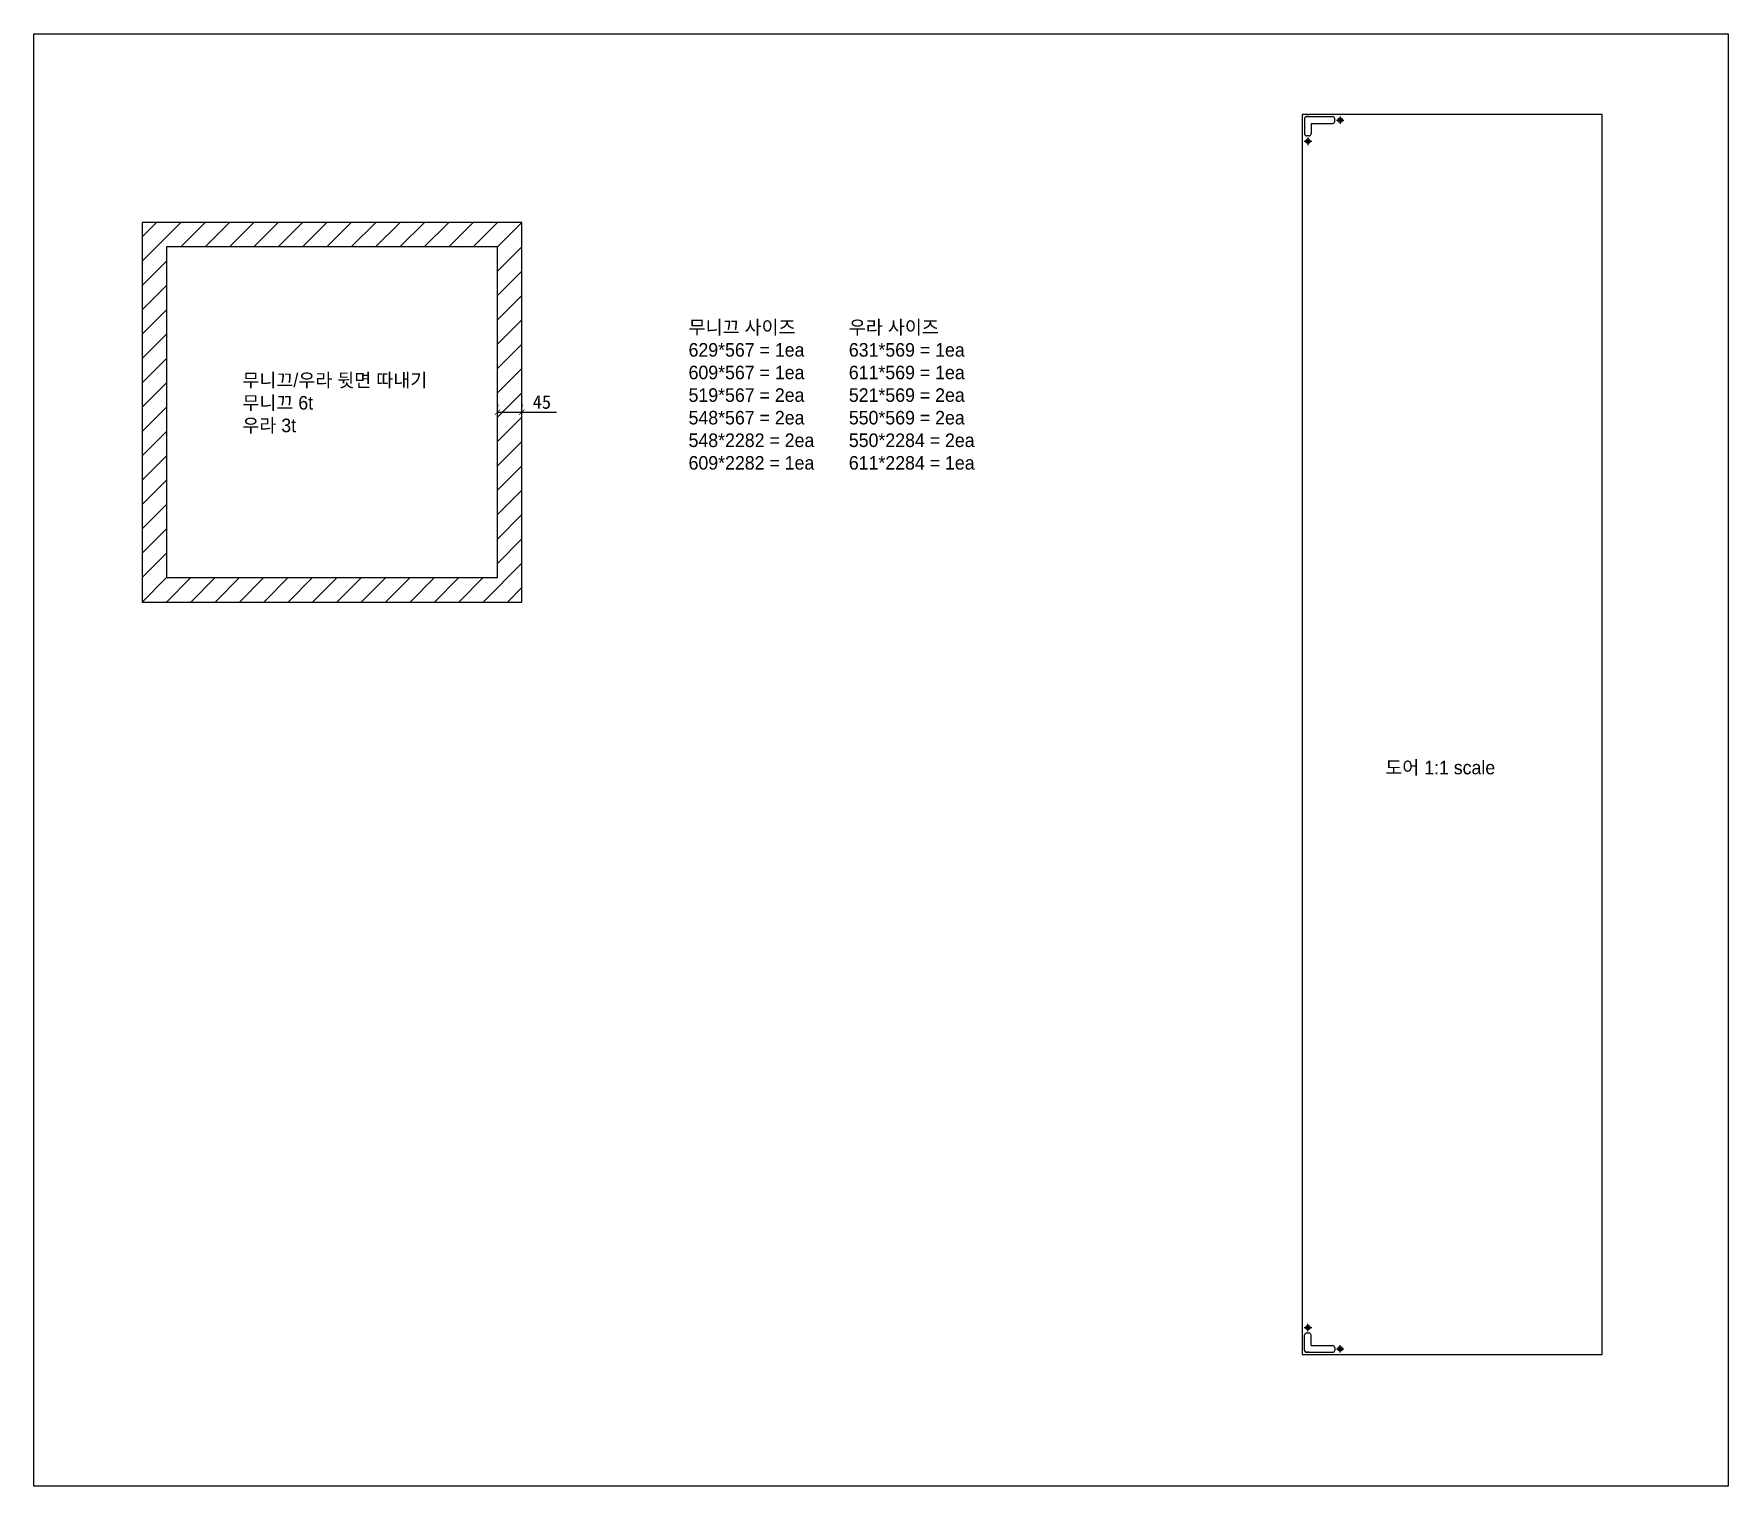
# Model space of a CAD drawing. Header units: millimetres. Extents: x -44117 to 256353, y -2095463 to 65325.
# Drawn here: x 122041 to 125164, y -551632 to -548954 of the extents above; entities that cross this region are included whole.
import ezdxf

# ---------------------------------------------------------------- set-up
doc = ezdxf.new("R2010")
doc.units = ezdxf.units.MM
doc.header["$LTSCALE"] = 10
doc.linetypes.add('CENTER', pattern=[50.8, 31.75, -6.35, 6.35, -6.35])
doc.linetypes.add('HIDDEN', pattern=[9.525, 6.35, -3.175])
doc.layers.add('cen', color=1, linetype='CENTER')
doc.layers.add('hid', color=8, linetype='HIDDEN')
doc.dimstyles.new('ISO-25', dxfattribs={"dimtxt": 2.5, "dimasz": 2.5, "dimexe": 1, "dimexo": 1, "dimtad": 1, "dimtxsty": 'Standard', "dimblk": 'ARCHTICK', "dimcen": 2.5, "dimadec": 0, "dimazin": 0, "dimtfac": 1, "dimtmove": 0, "dimatfit": 3, "dimfxl": 0, "dimarcsym": 0})

msp = doc.modelspace()

# ---------------------------------------------------------------- texts
at = {"char_height": 25, "attachment_point": 1}
for s, heights, insert in [('{\\fGulim|b0|i0|c129|p50;무니끄 사이즈\\P629*567 = 1ea\\P609*567 = 1ea\\P519*567 = 2ea\\P548*567 = 2ea\\P548*2282 = 2ea\\P609*2282 = 1ea', [-277.16378], (123247.71617, -549482.22749)), ('{\\fGulim|b0|i0|c129|p50;우라 사이즈\\P631*569 = 1ea\\P611*569 = 1ea\\P521*569 = 2ea\\P550*569 = 2ea\\P550*2284 = 2ea\\P611*2284 = 1ea}', [-277.13049], (123543.23638, -549482.22749)), ('{\\fGulim|b0|i0|c129|p50;무니끄/우라 뒷면 따내기\\P무니끄 6t\\P우라 3t}', [-114.65823], (122424.99543, -549579.82271)), ('{\\fGulim|b0|i0|c129|p50;도어 1:1 scale}', [-27.82956], (124532.23339, -550294.24328))]:
    msp.add_mtext_dynamic_manual_height_columns(s, width=32019.4423017, gutter_width=125, heights=heights, dxfattribs=dict(at, insert=insert))

# ---------------------------------------------------------------- blocks, each defined once
blk = doc.blocks.new('_ArchTick')
at = {"color": 0, "linetype": 'ByBlock', "const_width": 0.15}
blk.add_lwpolyline([(-0.5, -0.5), (0.5, 0.5)], dxfattribs=at)
blk = doc.blocks.new('*D4231')
at = {"color": 0, "lineweight": -2}
for p, q in [((122895.3, -549636.4), (122895.3, -549641.4)), ((122940.3, -549636.4), (122940.3, -549641.4)), ((122895.3, -549651.4), (122940.3, -549651.4)), ((122940.3, -549651.4), (123004.4, -549651.4))]:
    blk.add_line(p, q, dxfattribs=at)
at = {"layer": 'Defpoints', "color": 0}
for p in [(122895.3, -549651.4), (122940.3, -549651.4), (122940.3, -549651.4)]:
    blk.add_point(p, dxfattribs=at)
at = {"color": 0, "lineweight": -2, "xscale": 10, "yscale": 10, "zscale": 10, "rotation": 180}
blk.add_blockref('_ArchTick', (122895.3, -549651.4), dxfattribs=at)
at = {"color": 0, "lineweight": -2, "xscale": 10, "yscale": 10, "zscale": 10}
blk.add_blockref('_ArchTick', (122940.3, -549651.4), dxfattribs=at)
at = {"color": 0, "insert": (122977.3, -549632.7), "char_height": 25, "attachment_point": 5}
blk.add_mtext('45', dxfattribs=at)

# ---------------------------------------------------------------- dimensions: what is measured, and where the dimension line sits
dim = msp.add_linear_dim(base=(122940.25381, -549651.40946), p1=(122895.25381, -549651.40946), p2=(122940.25381, -549651.40946), dimstyle='ISO-25', override={"dimscale": 10, "dimasz": 1, "dimexo": 1.5})
dim.commit()
dim.dimension.update_dxf_attribs({"geometry": '*D4231', "text_midpoint": (122977.33714, -549632.65946)})

# ---------------------------------------------------------------- hatches: boundary and pattern name
at = {"true_color": 0x939598}
h = msp.add_hatch(dxfattribs=at)
h.set_pattern_fill('ANSI31', color=252, scale=10)
h.set_pattern_definition([(45, (122240.254, -550001.41), (-22.45064, 22.45064), [])])
h.paths.add_polyline_path([(122240.25381, -550001.40946), (122940.25381, -550001.40946), (122940.25381, -549301.40946), (122240.25381, -549301.40946)])
h.paths.add_polyline_path([(122285.25381, -549956.40946), (122895.25381, -549956.40946), (122895.25381, -549346.40946), (122285.25381, -549346.40946)], flags=16)
h.paths.add_polyline_path([(123507.4615, -549765.64127), (123241.46617, -549765.64127), (123241.46617, -549475.97749), (123507.4615, -549475.97749)], flags=9)

# ---------------------------------------------------------------- linework, layer by layer
for p, q in [((124383.12224, -549110.25618), (124383.12224, -549137.75618)), ((124387.12224, -549106.25618), (124435.12224, -549106.25618)), ((124439.12224, -549114.75618), (124439.12224, -549110.25618)), ((124391.62224, -549141.75618), (124387.12224, -549141.75618)), ((124395.62224, -549118.75618), (124395.62224, -549137.75618)), ((124395.62224, -549118.75618), (124435.12224, -549118.75618)), ((124383.12224, -551381.25618), (124383.12224, -551353.75618)), ((124391.62224, -551349.75618), (124387.12224, -551349.75618)), ((124395.62224, -551372.75618), (124395.62224, -551353.75618)), ((124387.12224, -551385.25618), (124435.12224, -551385.25618)), ((124395.62224, -551372.75618), (124435.12224, -551372.75618)), ((124439.12224, -551376.75618), (124439.12224, -551381.25618))]:
    msp.add_line(p, q)
for points in [[(122040.68541, -548953.58971), (125164.37468, -548953.58971), (125164.37468, -551632.01626), (122040.68541, -551632.01626)], [(124379.12224, -551389.25618), (124932.12224, -551389.25618), (124932.12224, -549102.25618), (124379.12224, -549102.25618)], [(122240.25381, -550001.40946), (122940.25381, -550001.40946), (122940.25381, -549301.40946), (122240.25381, -549301.40946)], [(122285.25381, -549956.40946), (122895.25381, -549956.40946), (122895.25381, -549346.40946), (122285.25381, -549346.40946)]]:
    msp.add_lwpolyline(points, close=True)
for centre, radius in [((124449.12224, -549112.75618), 4), ((124449.12224, -549112.75618), 2), ((124389.62224, -549151.75618), 4), ((124389.62224, -549151.75618), 2), ((124389.62224, -551339.75618), 4), ((124389.62224, -551339.75618), 2), ((124449.12224, -551378.75618), 4), ((124449.12224, -551378.75618), 2)]:
    msp.add_circle(centre, radius)
for centre, start, end in [((124387.12224, -549110.25618), 135, 180), ((124387.12224, -549110.25618), 90, 135), ((124435.12224, -549110.25618), 0, 90), ((124387.12224, -549137.75618), 180, 270), ((124391.62224, -549137.75618), 270, 0), ((124435.12224, -549114.75618), 270, 0), ((124387.12224, -551353.75618), 90, 180), ((124391.62224, -551353.75618), 0, 90), ((124387.12224, -551381.25618), 180, 225), ((124387.12224, -551381.25618), 225, 270), ((124435.12224, -551376.75618), 0, 90), ((124435.12224, -551381.25618), 270, 0)]:
    msp.add_arc(centre, 4, start, end)
at = {"layer": 'cen'}
for p, q in [((124442.12224, -549112.75618), (124456.12224, -549112.75618)), ((124449.12224, -549105.75618), (124449.12224, -549119.75618)), ((124382.62224, -549151.75618), (124396.62224, -549151.75618)), ((124389.62224, -549144.75618), (124389.62224, -549158.75618)), ((124382.62224, -551339.75618), (124396.62224, -551339.75618)), ((124389.62224, -551346.75618), (124389.62224, -551332.75618)), ((124442.12224, -551378.75618), (124456.12224, -551378.75618)), ((124449.12224, -551385.75618), (124449.12224, -551371.75618))]:
    msp.add_line(p, q, dxfattribs=at)
at = {"layer": 'hid'}
for p, q in [((124391.62224, -549106.25618), (124387.12224, -549106.25618)), ((124391.62224, -551385.25618), (124387.12224, -551385.25618))]:
    msp.add_line(p, q, dxfattribs=at)
for centre, start, end in [((124387.12224, -549110.25618), 90, 135), ((124387.12224, -551381.25618), 225, 270)]:
    msp.add_arc(centre, 4, start, end, dxfattribs=at)

msp.set_redraw_order([(e.dxf.handle, doc.entitydb.next_handle()) for e in msp.query("TEXT MTEXT ATTDEF DIMENSION ARC_DIMENSION")])  # texts and dimensions are drawn at this point

doc.saveas('drawing.dxf')
